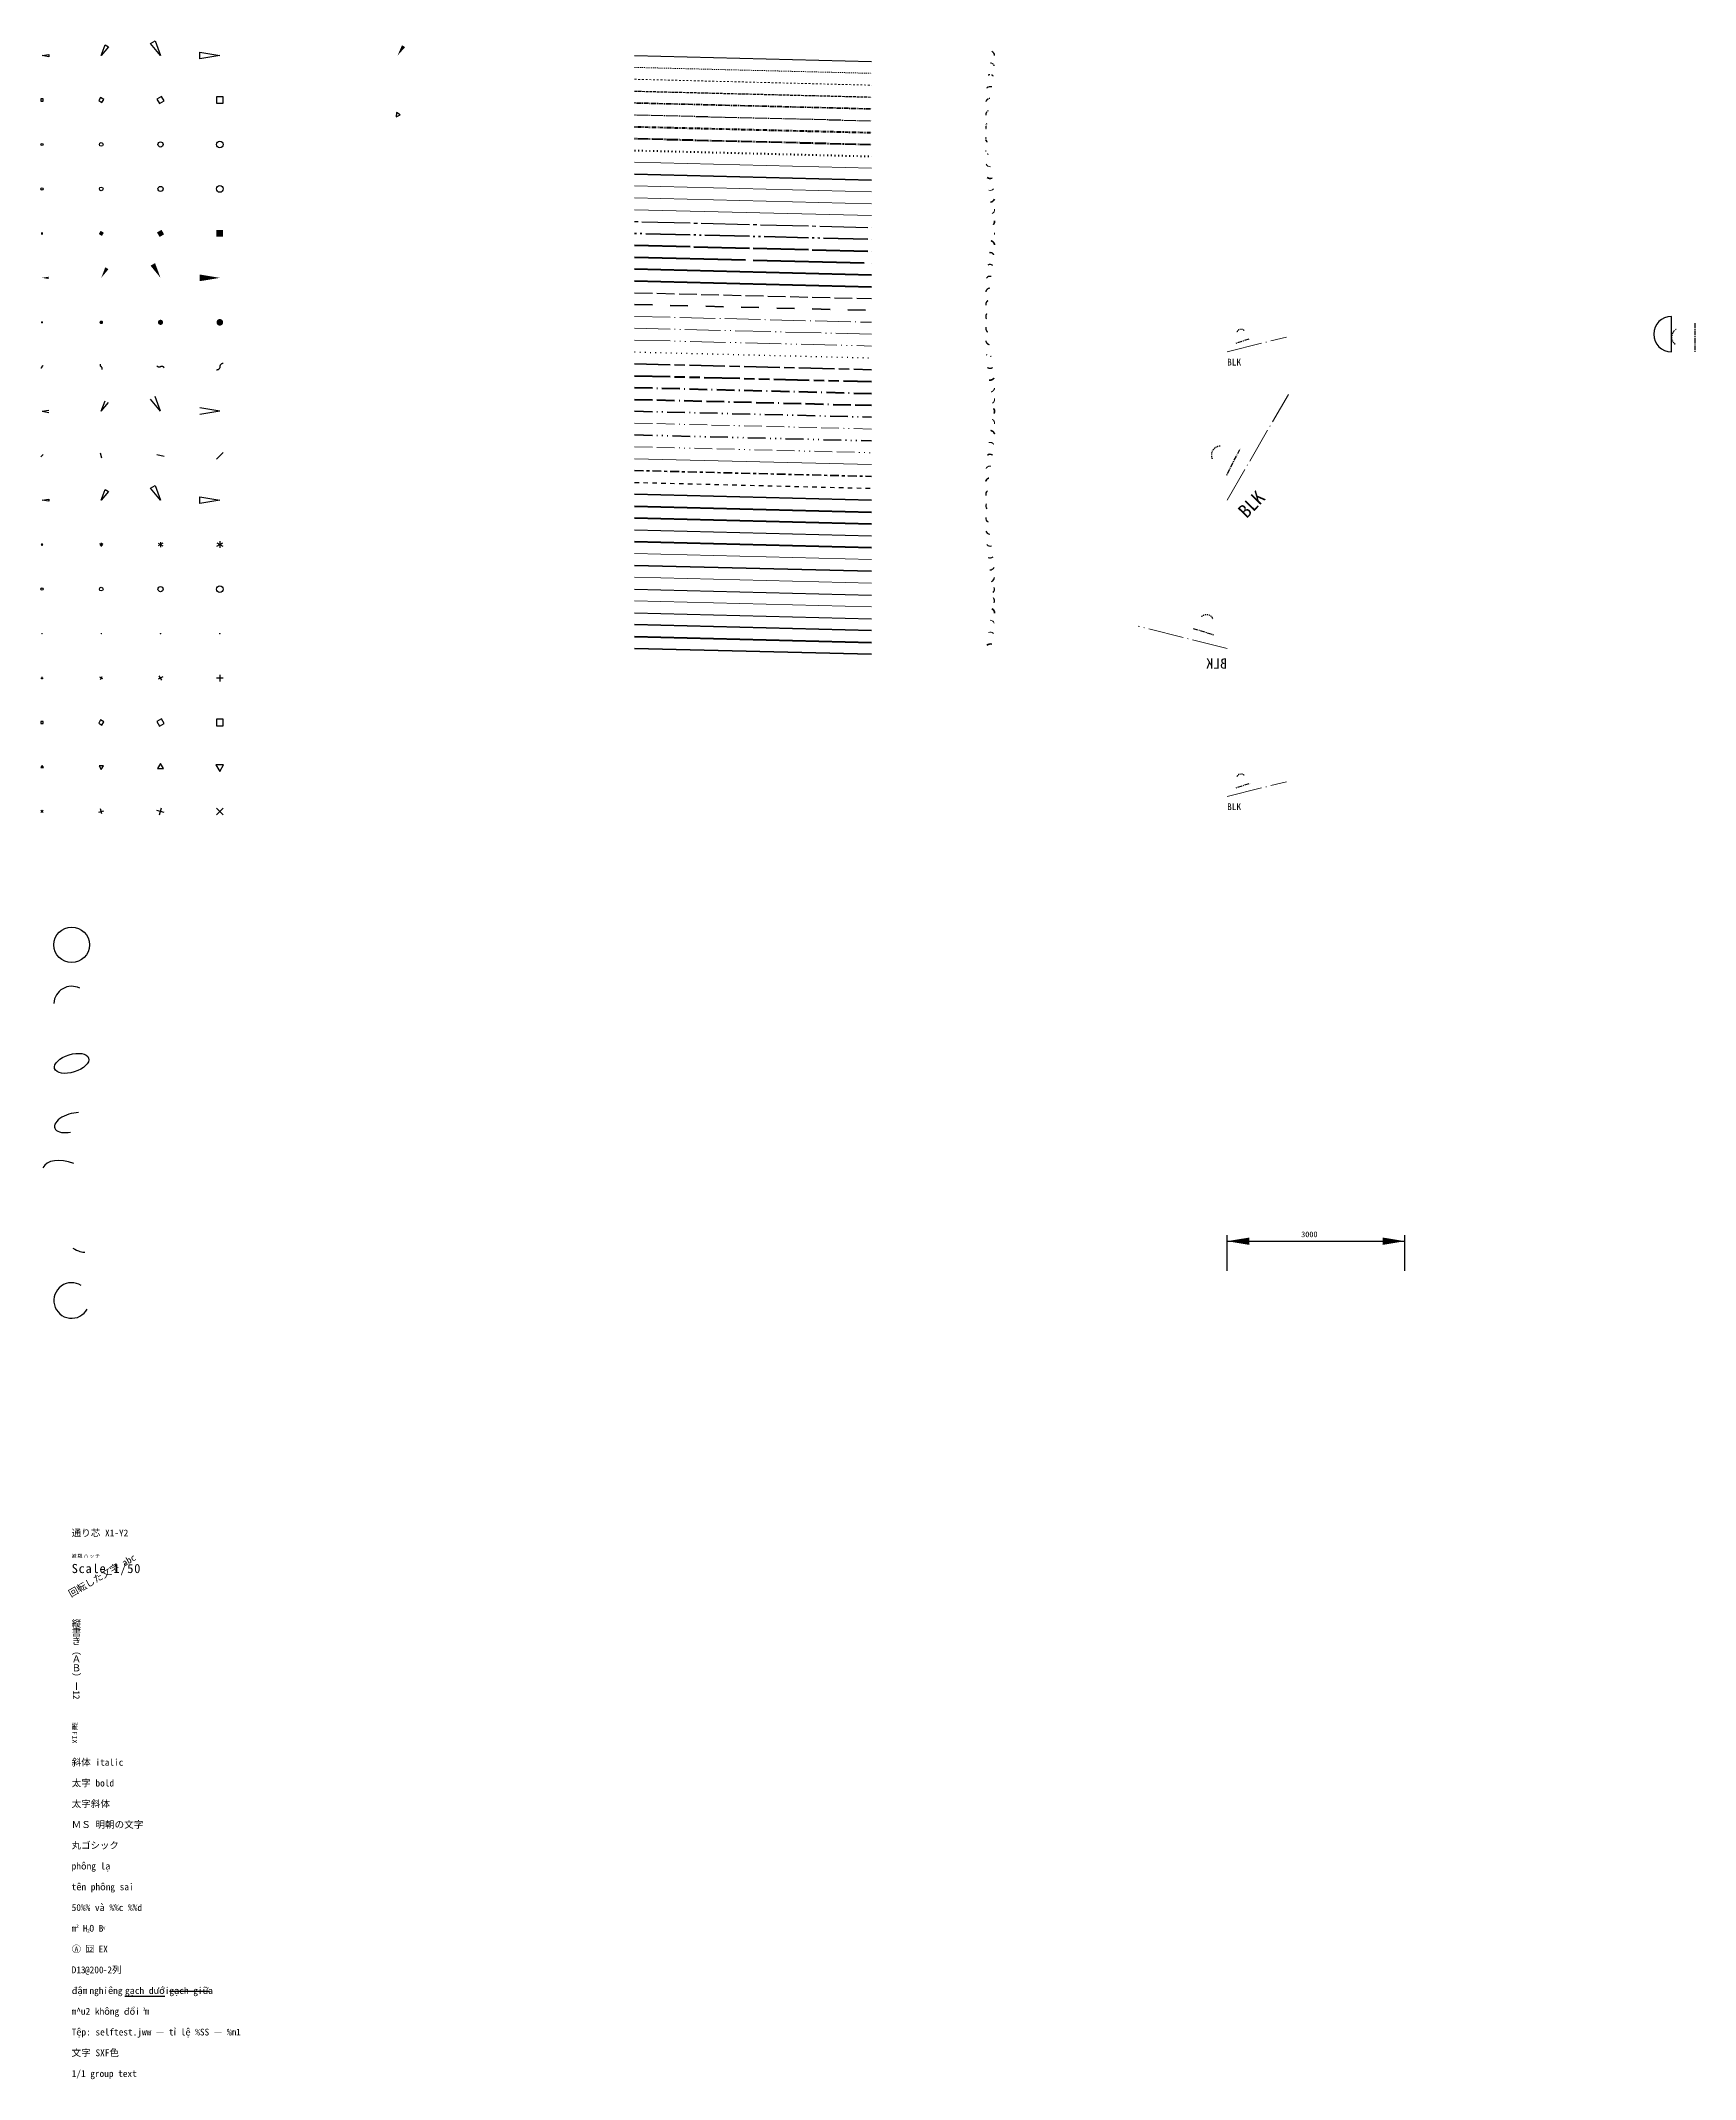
# Model space of a CAD drawing. Header units: millimetres. Extents: x -22 to 27900, y -52709 to 249.
# Drawn here: x -22 to 27900, y -34136 to 249 of the extents above; entities that cross this region are included whole.
import ezdxf

# ---------------------------------------------------------------- set-up
doc = ezdxf.new("R2010")
doc.units = ezdxf.units.MM
for name, pattern in [('JW_LINE16', [20, 1.25, -1.25, 16.25, -1.25]), ('JW_LINE17', [20, 0.625, -1.25, 0.625, -1.25, 15, -1.25]), ('JW_LINE18', [20, 18.75, -1.25]), ('JW_LINE19', [40, 37.5, -2.5]), ('JW_LINE2', [0.625, 0.3125, -0.3125]), ('JW_LINE3', [1.25, 0.625, -0.625]), ('JW_LINE4', [1.25, 0.9375, -0.3125]), ('JW_LINE48', [3, 1.5, -1.5]), ('JW_LINE5', [2.5, 0.3125, -0.3125, 1.5625, -0.3125]), ('JW_LINE6', [5, 0.3125, -0.3125, 4.0625, -0.3125]), ('JW_LINE7', [2.5, 0.15625, -0.3125, 0.15625, -0.3125, 1.25, -0.3125]), ('JW_LINE8', [5, 0.15625, -0.3125, 0.15625, -0.3125, 3.75, -0.3125]), ('JW_LINE9', [1.25, 0.3125, -0.9375]), ('SXF_chain', [18.5, 12, -1.5, 3.5, -1.5]), ('SXF_chain_double_dash', [23.5, 12, -1.5, 3.5, -1.5, 3.5, -1.5]), ('SXF_dashed', [7.5, 6, -1.5]), ('SXF_dashed_dotted', [9.25, 6, -1.5, 0.25, -1.5]), ('SXF_dashed_double-dotted', [11, 6, -1.5, 0.25, -1.5, 0.25, -1.5]), ('SXF_dashed_spaced', [12, 6, -6]), ('SXF_dashed_triplicate-dotted', [12.75, 6, -1.5, 0.25, -1.5, 0.25, -1.5, 0.25, -1.5]), ('SXF_dotted', [1.75, 0.25, -1.5]), ('SXF_double-dashed_dotted', [16.75, 6, -1.5, 6, -1.5, 0.25, -1.5]), ('SXF_double-dashed_double-dotted', [18.5, 6, -1.5, 6, -1.5, 0.25, -1.5, 0.25, -1.5]), ('SXF_double-dashed_triplicate-dotted', [20.25, 6, -1.5, 6, -1.5, 0.25, -1.5, 0.25, -1.5, 0.25, -1.5]), ('SXF_long_dashed_dotted', [15.25, 12, -1.5, 0.25, -1.5]), ('SXF_long_dashed_double-dotted', [17, 12, -1.5, 0.25, -1.5, 0.25, -1.5]), ('SXF_long_dashed_triplicate-dotted', [18.75, 12, -1.5, 0.25, -1.5, 0.25, -1.5, 0.25, -1.5]), ('SXF_user_dash', [6, 3, -1, 1, -1])]:
    doc.linetypes.add(name, pattern=pattern)
for name, color, linetype in [('0-0', 7, 'Continuous'), ('0-1', 7, 'Continuous'), ('0-2 壁', 7, 'Continuous'), ('0-3', 7, 'Continuous'), ('0-4', 7, 'Continuous'), ('0-5', 7, 'Continuous'), ('0-6', 7, 'Continuous'), ('0-7', 7, 'Continuous'), ('0-8', 7, 'Continuous'), ('0-9', 7, 'Continuous'), ('0-A', 7, 'Continuous'), ('0-B', 7, 'Continuous'), ('0-C', 7, 'Continuous'), ('0-D', 7, 'Continuous'), ('0-E', 7, 'Continuous'), ('0-F', 7, 'Continuous'), ('1-0', 7, 'Continuous')]:
    doc.layers.add(name, color=color, linetype=linetype)
doc.styles.add('HG丸ｺﾞｼｯｸM-PRO', font='HGRSMP.TTF')
doc.styles.add('Some Unknown Font', font='msgothic.ttc')
doc.styles.add('ＭＳ ゴシック', font='msgothic.ttc')
doc.styles.add('ＭＳ ゴシック_B', font='msgothic.ttc')
doc.styles.add('ＭＳ ゴシック_B_I', font='msgothic.ttc')
doc.styles.add('ＭＳ ゴシック_I', font='msgothic.ttc')
doc.styles.add('ＭＳ 明朝', font='msmincho.ttc')

msp = doc.modelspace()

# ---------------------------------------------------------------- texts
at = {"layer": '0-0', "color": 7}
for s, height, style, p in [('3000', 96.2, 'ＭＳ ゴシック', (21250, -19932)), ('通り芯 X1-Y2', 115.4, 'ＭＳ ゴシック', (500, -24979)), ('S', 154, 'ＭＳ ゴシック', (500, -25598)), ('l', 154, 'ＭＳ ゴシック', (852, -25598)), ('/', 154, 'ＭＳ ゴシック', (1321, -25598)), ('c', 154, 'ＭＳ ゴシック', (617, -25598)), ('a', 154, 'ＭＳ ゴシック', (734, -25598)), ('e', 154, 'ＭＳ ゴシック', (969, -25598)), ('1', 154, 'ＭＳ ゴシック', (1204, -25598)), ('5', 154, 'ＭＳ ゴシック', (1438, -25598)), ('0', 154, 'ＭＳ ゴシック', (1555, -25598)), ('縦', 115, 'ＭＳ ゴシック', (500, -26505)), ('書', 115, 'ＭＳ ゴシック', (500, -26655)), ('き', 115, 'ＭＳ ゴシック', (500, -26805)), ('Ａ', 115, 'ＭＳ ゴシック', (500, -27105)), ('Ｂ', 115, 'ＭＳ ゴシック', (500, -27255)), ('斜体 italic', 115.4, 'ＭＳ ゴシック_I', (500, -28848)), ('太字 bold', 115.4, 'ＭＳ ゴシック_B', (500, -29198)), ('太字斜体', 115.4, 'ＭＳ ゴシック_B_I', (500, -29548)), ('ＭＳ 明朝の文字', 115.4, 'ＭＳ 明朝', (500, -29898)), ('丸ゴシック', 113.7, 'HG丸ｺﾞｼｯｸM-PRO', (500, -30248)), ('phông lạ', 115.4, 'Some Unknown Font', (500, -30598)), ('tên phông sai', 115.44, 'ＭＳ ゴシック', (500, -30948)), ('@200', 115.4, 'ＭＳ ゴシック', (725, -32348))]:
    msp.add_text(s, height=height, dxfattribs=dict(at, style=style)).set_placement(p)
at = {"layer": '0-0', "color": 7, "style": 'ＭＳ ゴシック'}
for s, height, width, p in [('避', 58.9, 0.980392, (500, -25339)), ('難', 58.9, 0.980392, (600, -25339)), ('ハ', 58.9, 0.980392, (700, -25339)), ('ッ', 58.9, 0.980392, (800, -25339)), ('チ', 58.9, 0.980392, (900, -25339)), ('縦', 96.2, 0.8, (500, -28234))]:
    msp.add_text(s, height=height, dxfattribs=dict(at, width=width)).set_placement(p)
for s, rotation, p in [('字', 30, (1182, -25608)), ('a', 30, (1390, -25488)), ('b', 30, (1459, -25448)), ('c', 30, (1529, -25408)), ('転', 30, (628, -25928)), ('し', 30, (767, -25848)), ('た', 30, (905, -25768)), ('文', 30, (1044, -25688)), ('回', 30, (489, -26008)), ('（', 270, (521, -26826)), ('）', 270, (521, -27276)), ('ー', 270, (521, -27426)), ('1', 270, (521, -27576)), ('2', 270, (521, -27652))]:
    msp.add_text(s, height=115, rotation=rotation, dxfattribs=at).set_placement(p)
at = {"layer": '0-0', "color": 7, "style": 'ＭＳ ゴシック', "width": 1.25}
for s, p in [('F', (514, -28266)), ('I', (514, -28336)), ('X', (514, -28406))]:
    msp.add_text(s, height=77, rotation=270, dxfattribs=at).set_placement(p)
at = {"layer": '0-0', "color": 1, "style": 'ＭＳ ゴシック'}
msp.add_text('50%%%%%% và %%%%%%c %%%%%%d', height=115.44, dxfattribs=at).set_placement((500, -31298))
at = {"layer": '0-0', "color": 4, "style": 'ＭＳ ゴシック'}
for s, height, p in [('m', 115, (500, -31648)), ('2', 57.7, (575, -31583)), (' H', 115.4, (612, -31648)), ('2', 57.7, (762, -31658)), ('O B', 115.4, (800, -31648)), ('Y', 57.7, (1025, -31621)), ('D13', 115.4, (500, -32348))]:
    msp.add_text(s, height=height, dxfattribs=at).set_placement(p)
at = {"layer": '0-0', "color": 2, "style": 'ＭＳ ゴシック'}
for s, height, p in [('○', 115, (500, -31998)), ('A', 80.8, (549, -31982)), (' □', 115.4, (650, -31998)), ('1', 80.8, (748, -31982)), ('2', 80.8, (800, -31982)), (' EX', 115.4, (875, -31998))]:
    msp.add_text(s, height=height, dxfattribs=at).set_placement(p)
at = {"layer": '0-0', "color": 5, "style": 'ＭＳ ゴシック'}
for s, height, p in [('-2列', 115.4, (1025, -32348)), ('m^ u2 không đổi m', 115.44, (500, -33048)), ('3', 57.7, (1700, -32983))]:
    msp.add_text(s, height=height, dxfattribs=at).set_placement(p)
at = {"layer": '0-0', "color": 3}
for s, style, p in [('đậm', 'ＭＳ ゴシック_B', (500, -32698)), ('nghiêng', 'ＭＳ ゴシック_I', (800, -32698)), ('gạch dưới', 'ＭＳ ゴシック', (1400, -32698)), ('gạch giữa', 'ＭＳ ゴシック', (2150, -32698))]:
    msp.add_text(s, height=115.4, dxfattribs=dict(at, style=style)).set_placement(p)
at = {"layer": '0-0', "color": 0, "true_color": 0xff8000, "style": 'ＭＳ ゴシック'}
msp.add_text('Tệp: selftest.jww — tỉ lệ %SS — %m1', height=115.44, dxfattribs=at).set_placement((500, -33398))
at = {"layer": '0-0', "color": 0, "true_color": 0x0d5dad, "style": 'ＭＳ ゴシック'}
msp.add_text('文字 SXF色', height=115.4, dxfattribs=at).set_placement((500, -33748))

# ---------------------------------------------------------------- blocks, each defined once
blk = doc.blocks.new('JW_NHOM_1_TL_1-1_TO_DAC')
at = {"layer": '1-0', "color": 7}
blk.add_solid([(120, 0), (121.5, 3.49), (122.55, 2.82)], dxfattribs=at)
blk = doc.blocks.new('inner')
at = {"color": 5, "linetype": 'JW_LINE5', "ltscale": 100}
blk.add_line((0, 0), (500, 0), dxfattribs=at)
at = {"color": 0, "linetype": 'JW_LINE2', "ltscale": 100, "true_color": 0x8000ff}
blk.add_arc((250, 250), 150, 28.64789, 143.23945, dxfattribs=at)
blk = doc.blocks.new('outer')
at = {"color": 1, "linetype": 'SXF_long_dashed_dotted', "lineweight": 18, "ltscale": 50}
blk.add_line((0, 0), (1000, 250), dxfattribs=at)
at = {"xscale": 0.5, "yscale": 0.5, "rotation": 17.1887338539247}
blk.add_blockref('inner', (150, 150), dxfattribs=at)
at = {"color": 7, "style": 'ＭＳ ゴシック'}
blk.add_text('BLK', height=115.437894, dxfattribs=at).set_placement((0, -228.90625))
blk = doc.blocks.new('inner_2')
at = {"color": 5, "linetype": 'JW_LINE5', "ltscale": 50}
blk.add_line((0, 0), (500, 0), dxfattribs=at)
at = {"color": 0, "linetype": 'JW_LINE2', "ltscale": 50, "true_color": 0x8000ff}
blk.add_arc((250, 250), 150, 28.6479, 143.2394, dxfattribs=at)
blk = doc.blocks.new('outer_2')
at = {"color": 1, "linetype": 'SXF_long_dashed_dotted', "lineweight": 18, "ltscale": 25}
blk.add_line((0, 0), (1000, 250), dxfattribs=at)
at = {"xscale": 0.5, "yscale": 0.5, "rotation": 17.1887338539247}
blk.add_blockref('inner_2', (150, 150), dxfattribs=at)
at = {"color": 7, "style": 'ＭＳ ゴシック'}
blk.add_text('BLK', height=115.437894, dxfattribs=at).set_placement((0, -228.90625))
blk = doc.blocks.new('inner_3')
at = {"color": 5, "linetype": 'JW_LINE5', "ltscale": 66.666667}
blk.add_line((0, 0), (500, 0), dxfattribs=at)
at = {"color": 0, "linetype": 'JW_LINE2', "ltscale": 66.666667, "true_color": 0x8000ff}
blk.add_arc((250, 250), 150, 28.6479, 143.2394, dxfattribs=at)
blk = doc.blocks.new('outer_3')
at = {"color": 1, "linetype": 'SXF_long_dashed_dotted', "lineweight": 18, "ltscale": 33.333333}
blk.add_line((0, 0), (1000, 250), dxfattribs=at)
at = {"xscale": 0.5, "yscale": 0.5, "rotation": 17.1887338539247}
blk.add_blockref('inner_3', (150, 150), dxfattribs=at)
at = {"color": 7, "style": 'ＭＳ ゴシック'}
blk.add_text('BLK', height=115.437894, dxfattribs=at).set_placement((0, -228.90625))
blk = doc.blocks.new('parts_on_hidden')
at = {"color": 7}
blk.add_line((0, 0), (600, 0), dxfattribs=at)
blk.add_arc((300, 0), 300, 0, 180, dxfattribs=at)
blk.add_blockref('inner_2', (0, -400))
blk = doc.blocks.new('inner_4')
at = {"color": 5, "linetype": 'JW_LINE5', "ltscale": 2}
blk.add_line((0, 0), (10, 0), dxfattribs=at)
at = {"color": 0, "linetype": 'JW_LINE2', "ltscale": 2, "true_color": 0x8000ff}
blk.add_arc((5, 5), 3, 28.6479, 143.2394, dxfattribs=at)
blk = doc.blocks.new('outer_4')
at = {"color": 1, "linetype": 'SXF_long_dashed_dotted', "lineweight": 18}
blk.add_line((0, 0), (20, 5), dxfattribs=at)
at = {"xscale": 0.5, "yscale": 0.5, "rotation": 17.1887338539247}
blk.add_blockref('inner_4', (3, 3), dxfattribs=at)
at = {"color": 7, "style": 'ＭＳ ゴシック'}
blk.add_text('BLK', height=2.3087579, dxfattribs=at).set_placement((0, -4.578125))
blk = doc.blocks.new('JW_NHOM_1_TL_1-1')
at = {"layer": '1-0', "color": 7}
for p, q in [((119.6, -19.27), (119.57, -20.71)), ((119.57, -20.71), (120.83, -20.02)), ((120.83, -20.02), (119.6, -19.27))]:
    blk.add_line(p, q, dxfattribs=at)
at = {"layer": '1-0'}
blk.add_blockref('outer_4', (400, -250), dxfattribs=at)
at = {"layer": '1-0', "color": 7, "style": 'ＭＳ ゴシック'}
blk.add_text('1/1 group text', height=2.3088, dxfattribs=at).set_placement((10, -681.96))

# ---------------------------------------------------------------- linework, layer by layer
at = {"layer": '0-0', "color": 4}
for p, q in [((0, 0), (112, 19)), ((112, -19), (0, 0)), ((112, 19), (112, -19)), ((19, -731), (-19, -731)), ((-19, -731), (-19, -769)), ((-19, -769), (19, -769)), ((19, -769), (19, -731)), ((-19, -5269), (-16, -5269)), ((-16, -5269), (-14, -5268)), ((-14, -5268), (-12, -5267)), ((-12, -5267), (-9, -5266)), ((-9, -5266), (-7, -5265)), ((-7, -5265), (-5, -5263)), ((-5, -5263), (-4, -5261)), ((-4, -5261), (-3, -5259)), ((-3, -5259), (-1, -5257)), ((-1, -5255), (0, -5252)), ((-1, -5257), (-1, -5255)), ((0, -5248), (1, -5245)), ((0, -5250), (0, -5248)), ((0, -5252), (0, -5250)), ((1, -5243), (3, -5241)), ((1, -5245), (1, -5243)), ((3, -5241), (4, -5239)), ((4, -5239), (5, -5237)), ((5, -5237), (7, -5235)), ((7, -5235), (9, -5234)), ((9, -5234), (12, -5233)), ((12, -5233), (14, -5232)), ((14, -5232), (16, -5231)), ((16, -5231), (19, -5231)), ((0, -6000), (112, -5981)), ((0, -6000), (112, -6019)), ((-19, -6769), (19, -6731)), ((0, -7500), (112, -7481)), ((112, -7519), (0, -7500)), ((112, -7481), (112, -7519)), ((16, -8259), (-16, -8241)), ((16, -8241), (-16, -8259)), ((0, -8269), (0, -8231)), ((-19, -10500), (19, -10500)), ((0, -10519), (0, -10481)), ((19, -11231), (-19, -11231)), ((-19, -11231), (-19, -11269)), ((-19, -11269), (19, -11269)), ((19, -11269), (19, -11231)), ((0, -11975), (-22, -12012)), ((-22, -12012), (22, -12012)), ((22, -12012), (0, -11975)), ((-19, -12769), (19, -12731)), ((-19, -12731), (19, -12769)), ((20000, -20500), (20000, -19900)), ((23000, -20500), (23000, -19900)), ((20000, -20000), (23000, -20000))]:
    msp.add_line(p, q, dxfattribs=at)
at = {"layer": '0-0', "color": 7}
for p, q in [((1000, 0), (1067, 178)), ((1121, 147), (1000, 0)), ((1067, 178), (1121, 147)), ((10000, 0), (14000, -100)), ((989, -707), (957, -761)), ((957, -761), (1011, -793)), ((1043, -739), (989, -707)), ((1011, -793), (1043, -739)), ((984, -5223), (985, -5219)), ((985, -5227), (984, -5223)), ((985, -5215), (987, -5211)), ((985, -5219), (985, -5215)), ((985, -5231), (985, -5227)), ((987, -5235), (985, -5231)), ((987, -5211), (989, -5207)), ((989, -5239), (987, -5235)), ((991, -5242), (989, -5239)), ((994, -5245), (991, -5242)), ((997, -5248), (994, -5245)), ((1000, -5250), (997, -5248)), ((1003, -5252), (1000, -5250)), ((1006, -5255), (1003, -5252)), ((1009, -5258), (1006, -5255)), ((1011, -5261), (1009, -5258)), ((1013, -5265), (1011, -5261)), ((1011, -5293), (1013, -5289)), ((1015, -5269), (1013, -5265)), ((1013, -5289), (1015, -5285)), ((1015, -5273), (1015, -5269)), ((1016, -5277), (1015, -5273)), ((1015, -5281), (1016, -5277)), ((1015, -5285), (1015, -5281)), ((1000, -6000), (1067, -5822)), ((1000, -6000), (1121, -5853)), ((1011, -6793), (989, -6707)), ((1000, -7500), (1067, -7322)), ((1121, -7353), (1000, -7500)), ((1067, -7322), (1121, -7353)), ((1027, -8266), (973, -8234)), ((1027, -8234), (973, -8266)), ((1000, -8219), (1000, -8281)), ((1027, -10516), (973, -10484)), ((984, -10527), (1016, -10473)), ((989, -11207), (957, -11261)), ((957, -11261), (1011, -11293)), ((1043, -11239), (989, -11207)), ((1011, -11293), (1043, -11239)), ((964, -11979), (1000, -12042)), ((1036, -11979), (964, -11979)), ((1000, -12042), (1036, -11979)), ((1011, -12793), (989, -12707)), ((957, -12761), (1043, -12739))]:
    msp.add_line(p, q, dxfattribs=at)
at = {"layer": '0-0', "color": 3}
for p, q in [((1831, 205), (1907, 249)), ((2000, 0), (1831, 205)), ((1907, 249), (2000, 0)), ((2016, -690), (1940, -734)), ((1940, -734), (1984, -810)), ((1984, -810), (2060, -766)), ((2060, -766), (2016, -690)), ((1943, -5239), (1940, -5234)), ((1947, -5243), (1943, -5239)), ((1951, -5247), (1947, -5243)), ((1956, -5250), (1951, -5247)), ((1961, -5253), (1956, -5250)), ((1967, -5254), (1961, -5253)), ((1972, -5255), (1967, -5254)), ((1978, -5256), (1972, -5255)), ((1984, -5255), (1978, -5256)), ((1989, -5254), (1984, -5255)), ((1995, -5253), (1989, -5254)), ((2000, -5250), (1995, -5253)), ((2005, -5247), (2000, -5250)), ((2011, -5246), (2005, -5247)), ((2016, -5245), (2011, -5246)), ((2022, -5244), (2016, -5245)), ((2028, -5245), (2022, -5244)), ((2033, -5246), (2028, -5245)), ((2039, -5247), (2033, -5246)), ((2044, -5250), (2039, -5247)), ((2049, -5253), (2044, -5250)), ((2053, -5257), (2049, -5253)), ((2057, -5261), (2053, -5257)), ((2060, -5266), (2057, -5261)), ((2000, -6000), (1831, -5795)), ((2000, -6000), (1907, -5751)), ((2060, -6766), (1940, -6734)), ((1831, -7295), (1907, -7251)), ((2000, -7500), (1831, -7295)), ((1907, -7251), (2000, -7500)), ((2038, -8228), (1962, -8272)), ((1962, -8228), (2038, -8272)), ((2000, -8206), (2000, -8294)), ((2038, -10478), (1962, -10522)), ((2022, -10538), (1978, -10462)), ((2016, -11190), (1940, -11234)), ((1940, -11234), (1984, -11310)), ((1984, -11310), (2060, -11266)), ((2060, -11266), (2016, -11190)), ((2000, -11942), (1949, -12029)), ((1949, -12029), (2051, -12029)), ((2051, -12029), (2000, -11942)), ((1984, -12810), (2016, -12690)), ((2060, -12766), (1940, -12734)), ((2150, -32652), (2225, -32652)), ((2225, -32652), (2300, -32652)), ((2300, -32652), (2375, -32652)), ((2375, -32652), (2450, -32652)), ((2450, -32652), (2525, -32652)), ((2525, -32652), (2600, -32652)), ((2600, -32652), (2675, -32652)), ((2675, -32652), (2750, -32652)), ((2750, -32652), (2825, -32652)), ((1400, -32734), (1475, -32734)), ((1475, -32734), (1550, -32734)), ((1550, -32734), (1625, -32734)), ((1625, -32734), (1700, -32734)), ((1700, -32734), (1775, -32734)), ((1775, -32734), (1850, -32734)), ((1850, -32734), (1925, -32734)), ((1925, -32734), (2000, -32734)), ((2000, -32734), (2075, -32734))]:
    msp.add_line(p, q, dxfattribs=at)
at = {"layer": '0-0', "color": 2}
for p, q in [((2662, -56), (2662, 56)), ((2662, 56), (3000, 0)), ((3000, 0), (2662, -56)), ((3056, -694), (2944, -694)), ((2944, -694), (2944, -806)), ((2944, -806), (3056, -806)), ((3056, -806), (3056, -694)), ((2951, -5306), (2944, -5306)), ((2958, -5304), (2951, -5306)), ((2965, -5302), (2958, -5304)), ((2972, -5299), (2965, -5302)), ((2978, -5295), (2972, -5299)), ((2984, -5290), (2978, -5295)), ((2988, -5284), (2984, -5290)), ((2992, -5278), (2988, -5284)), ((2996, -5272), (2992, -5278)), ((2998, -5265), (2996, -5272)), ((3000, -5257), (2998, -5265)), ((3002, -5235), (3000, -5243)), ((3000, -5243), (3000, -5250)), ((3000, -5250), (3000, -5257)), ((3004, -5228), (3002, -5235)), ((3008, -5222), (3004, -5228)), ((3012, -5216), (3008, -5222)), ((3016, -5210), (3012, -5216)), ((3022, -5205), (3016, -5210)), ((3028, -5201), (3022, -5205)), ((3035, -5198), (3028, -5201)), ((3042, -5196), (3035, -5198)), ((3049, -5194), (3042, -5196)), ((3056, -5194), (3049, -5194)), ((3000, -6000), (2662, -5944)), ((3000, -6000), (2662, -6056)), ((3056, -6694), (2944, -6806)), ((2662, -7556), (2662, -7444)), ((2662, -7444), (3000, -7500)), ((3000, -7500), (2662, -7556)), ((2951, -8222), (3049, -8278)), ((2951, -8278), (3049, -8222)), ((3000, -8194), (3000, -8306)), ((3056, -10500), (2944, -10500)), ((3000, -10444), (3000, -10556)), ((3056, -11194), (2944, -11194)), ((2944, -11194), (2944, -11306)), ((2944, -11306), (3056, -11306)), ((3056, -11306), (3056, -11194)), ((3065, -11962), (2935, -11962)), ((2935, -11962), (3000, -12075)), ((3000, -12075), (3065, -11962)), ((3056, -12694), (2944, -12806)), ((3056, -12806), (2944, -12694))]:
    msp.add_line(p, q, dxfattribs=at)
at = {"layer": '0-0', "color": 0, "linetype": 'JW_LINE18', "lineweight": 50, "ltscale": 50, "true_color": 0x0d5dad}
msp.add_line((10000, -3200), (14000, -3300), dxfattribs=at)
at = {"layer": '0-0', "color": 1, "linetype": 'SXF_dashed_triplicate-dotted', "lineweight": 35, "ltscale": 50}
msp.add_line((10000, -6400), (14000, -6500), dxfattribs=at)
at = {"layer": '0-0', "color": 0, "lineweight": 35, "true_color": 0x8000ff}
msp.add_line((10000, -9600), (14000, -9700), dxfattribs=at)
at = {"layer": '0-0', "color": 4}
for centre in [(0, -1500), (0, -2250), (0, -9000)]:
    msp.add_circle(centre, 18.8, dxfattribs=at)
at = {"layer": '0-0', "color": 7}
for centre in [(1000, -1500), (1000, -2250), (1000, -9000)]:
    msp.add_circle(centre, 31.2, dxfattribs=at)
at = {"layer": '0-0', "color": 3}
for centre, radius in [((2000, -1500), 43.8), ((2000, -2250), 43.8), ((2000, -9000), 43.8), ((500, -15000), 300)]:
    msp.add_circle(centre, radius, dxfattribs=at)
at = {"layer": '0-0', "color": 2}
for centre in [(3000, -1500), (3000, -2250), (3000, -9000)]:
    msp.add_circle(centre, 56.3, dxfattribs=at)
at = {"layer": '0-0', "color": 3}
for centre, radius, start, end in [((16000, 0), 75, 0, 68.7549), ((16000, -8000), 75, 196.7325, 265.4874), ((500, -16000), 300, 63.0254, 177.6169), ((500, -21000), 300, 57.2958, 331.3521)]:
    msp.add_arc(centre, radius, start, end, dxfattribs=at)
at = {"layer": '0-0', "color": 1, "linetype": 'JW_LINE3', "ltscale": 50}
msp.add_arc((16000, -400), 75, 45.8366, 114.5916, dxfattribs=at)
at = {"layer": '0-0', "color": 2, "linetype": 'JW_LINE2', "ltscale": 50}
msp.add_arc((16000, -200), 75, 22.9183, 91.6732, dxfattribs=at)
at = {"layer": '0-0', "color": 5, "linetype": 'JW_LINE4', "ltscale": 50}
msp.add_arc((16000, -600), 75, 68.7549, 137.5099, dxfattribs=at)
at = {"layer": '0-0', "color": 0, "linetype": 'JW_LINE6', "ltscale": 50, "true_color": 0x8000ff}
msp.add_arc((16000, -1000), 75, 114.5916, 183.3465, dxfattribs=at)
at = {"layer": '0-0', "color": 0, "linetype": 'JW_LINE5', "ltscale": 50, "true_color": 0xff8000}
msp.add_arc((16000, -800), 75, 91.6732, 160.4282, dxfattribs=at)
at = {"layer": '0-0', "color": 9, "linetype": 'JW_LINE7', "ltscale": 50}
msp.add_arc((16000, -1200), 75, 137.5099, 206.2648, dxfattribs=at)
at = {"layer": '0-0', "color": 0, "linetype": 'JW_LINE8', "lineweight": 35, "ltscale": 50, "true_color": 0x62dfa9}
msp.add_arc((16000, -1400), 75, 160.4282, 229.1831, dxfattribs=at)
at = {"layer": '0-0', "color": 7, "linetype": 'JW_LINE9', "lineweight": 18, "ltscale": 50}
msp.add_arc((16000, -1600), 75, 183.3465, 252.1014, dxfattribs=at)
at = {"layer": '0-0', "color": 1, "lineweight": 18}
for centre, start, end in [((16000, -1800), 206.2648, 275.0197), ((16000, -9800), 42.9973, 111.7522)]:
    msp.add_arc(centre, 75, start, end, dxfattribs=at)
at = {"layer": '0-0', "color": 7, "lineweight": 35}
for centre, start, end in [((16000, -2000), 229.1831, 297.9381), ((16000, -10000), 65.9156, 134.6705)]:
    msp.add_arc(centre, 75, start, end, dxfattribs=at)
at = {"layer": '0-0', "color": 9, "lineweight": 18}
msp.add_arc((16000, -2200), 75, 252.1014, 320.8564, dxfattribs=at)
at = {"layer": '0-0', "color": 8, "lineweight": 35}
msp.add_arc((16000, -2400), 75, 275.0197, 343.7747, dxfattribs=at)
at = {"layer": '0-0', "color": 0, "lineweight": 18, "true_color": 0x0d5dad}
msp.add_arc((16000, -2600), 75, 297.9381, 6.693, dxfattribs=at)
at = {"layer": '0-0', "color": 0, "linetype": 'JW_LINE17', "lineweight": 18, "ltscale": 50, "true_color": 0x021d29}
msp.add_arc((16000, -3000), 75, 343.7747, 52.5296, dxfattribs=at)
at = {"layer": '0-0', "color": 0, "linetype": 'JW_LINE16', "lineweight": 35, "ltscale": 50, "true_color": 0xb5af19}
msp.add_arc((16000, -2800), 75, 320.8564, 29.6113, dxfattribs=at)
at = {"layer": '0-0', "color": 7, "linetype": 'JW_LINE19', "ltscale": 50}
msp.add_arc((16000, -3400), 75, 29.6113, 98.3662, dxfattribs=at)
at = {"layer": '0-0', "color": 0, "linetype": 'JW_LINE18', "lineweight": 35, "ltscale": 50, "true_color": 0x9fb6f2}
msp.add_arc((16000, -3200), 75, 6.693, 75.4479, dxfattribs=at)
at = {"layer": '0-0', "color": 7}
for centre, start, end in [((16000, -3800), 75.4479, 144.2029), ((16000, -7400), 127.9775, 196.7325), ((16000, -7800), 173.8142, 242.5691)]:
    msp.add_arc(centre, 75, start, end, dxfattribs=at)
at = {"layer": '0-0', "color": 4}
for centre, start, end in [((16000, -3600), 52.5296, 121.2845), ((16000, -7600), 150.8958, 219.6508)]:
    msp.add_arc(centre, 75, start, end, dxfattribs=at)
at = {"layer": '0-0', "color": 3, "linetype": 'SXF_dashed', "ltscale": 50}
msp.add_arc((16000, -4000), 75, 98.3662, 167.1212, dxfattribs=at)
at = {"layer": '0-0', "color": 2, "linetype": 'SXF_dashed_spaced', "ltscale": 50}
msp.add_arc((16000, -4200), 75, 121.2845, 190.0395, dxfattribs=at)
at = {"layer": '0-0', "color": 1, "linetype": 'SXF_long_dashed_dotted', "ltscale": 50}
msp.add_arc((16000, -4400), 75, 144.2029, 212.9578, dxfattribs=at)
at = {"layer": '0-0', "color": 5, "linetype": 'SXF_long_dashed_double-dotted', "ltscale": 50}
msp.add_arc((16000, -4600), 75, 167.1212, 235.8761, dxfattribs=at)
at = {"layer": '0-0', "color": 0, "linetype": 'SXF_long_dashed_triplicate-dotted', "ltscale": 50, "true_color": 0xff8000}
msp.add_arc((16000, -4800), 75, 190.0395, 258.7944, dxfattribs=at)
at = {"layer": '0-0', "color": 0, "linetype": 'SXF_dotted', "ltscale": 50, "true_color": 0x8000ff}
msp.add_arc((16000, -5000), 75, 212.9578, 281.7127, dxfattribs=at)
at = {"layer": '0-0', "color": 9, "linetype": 'SXF_chain', "ltscale": 50}
msp.add_arc((16000, -5200), 75, 235.8761, 304.631, dxfattribs=at)
at = {"layer": '0-0', "color": 0, "linetype": 'SXF_chain_double_dash', "lineweight": 35, "ltscale": 50, "true_color": 0x62dfa9}
msp.add_arc((16000, -5400), 75, 258.7944, 327.5494, dxfattribs=at)
at = {"layer": '0-0', "color": 7, "linetype": 'SXF_dashed_dotted', "lineweight": 18, "ltscale": 50}
msp.add_arc((16000, -5600), 75, 281.7127, 350.4677, dxfattribs=at)
at = {"layer": '0-0', "color": 1, "linetype": 'SXF_double-dashed_dotted', "lineweight": 18, "ltscale": 50}
msp.add_arc((16000, -5800), 75, 304.631, 13.386, dxfattribs=at)
at = {"layer": '0-0', "color": 9, "linetype": 'SXF_double-dashed_double-dotted', "lineweight": 18, "ltscale": 50}
msp.add_arc((16000, -6200), 75, 350.4677, 59.2226, dxfattribs=at)
at = {"layer": '0-0', "color": 7, "linetype": 'SXF_dashed_double-dotted', "lineweight": 35, "ltscale": 50}
msp.add_arc((16000, -6000), 75, 327.5494, 36.3043, dxfattribs=at)
at = {"layer": '0-0', "color": 0, "linetype": 'SXF_double-dashed_triplicate-dotted', "lineweight": 18, "ltscale": 50, "true_color": 0x0d5dad}
msp.add_arc((16000, -6600), 75, 36.3043, 105.0592, dxfattribs=at)
at = {"layer": '0-0', "color": 8, "linetype": 'SXF_dashed_triplicate-dotted', "lineweight": 35, "ltscale": 50}
msp.add_arc((16000, -6400), 75, 13.386, 82.1409, dxfattribs=at)
at = {"layer": '0-0', "color": 0, "lineweight": 35, "true_color": 0xb5af19}
msp.add_arc((16000, -6800), 75, 59.2226, 127.9775, dxfattribs=at)
at = {"layer": '0-0', "color": 0, "linetype": 'JW_LINE48', "lineweight": 35, "ltscale": 50, "true_color": 0x9fb6f2}
msp.add_arc((16000, -7200), 75, 105.0592, 173.8142, dxfattribs=at)
at = {"layer": '0-0', "color": 0, "linetype": 'SXF_user_dash', "lineweight": 18, "ltscale": 50, "true_color": 0x021d29}
msp.add_arc((16000, -7000), 75, 82.1409, 150.8958, dxfattribs=at)
at = {"layer": '0-0', "color": 2}
msp.add_arc((16000, -8200), 75, 219.6508, 288.4057, dxfattribs=at)
at = {"layer": '0-0', "color": 1}
msp.add_arc((16000, -8400), 75, 242.5691, 311.324, dxfattribs=at)
at = {"layer": '0-0', "color": 5}
msp.add_arc((16000, -8600), 75, 265.4874, 334.2423, dxfattribs=at)
at = {"layer": '0-0', "color": 0, "true_color": 0xff8000}
msp.add_arc((16000, -8800), 75, 288.4057, 357.1607, dxfattribs=at)
at = {"layer": '0-0', "color": 0, "true_color": 0x8000ff}
msp.add_arc((16000, -9000), 75, 311.324, 20.079, dxfattribs=at)
at = {"layer": '0-0', "color": 9}
msp.add_arc((16000, -9200), 75, 334.2423, 42.9973, dxfattribs=at)
at = {"layer": '0-0', "color": 7, "lineweight": 18}
msp.add_arc((16000, -9600), 75, 20.079, 88.8339, dxfattribs=at)
at = {"layer": '0-0', "color": 0, "lineweight": 35, "true_color": 0x62dfa9}
msp.add_arc((16000, -9400), 75, 357.1607, 65.9156, dxfattribs=at)
at = {"layer": '0-0', "color": 3}
msp.add_ellipse((500, -17000), major_axis=(287, 89), ratio=0.5, dxfattribs=at)
for centre, major_axis, ratio, start_param, end_param in [((500, -18000), (287, 89), 0.5, 1, 4.5), ((500, -19000), (-481, 245), 0.555556, 4.912389, 0.029204), ((500, -20000), (248, -169), 0.3, 5, 6)]:
    msp.add_ellipse(centre, major_axis=major_axis, ratio=ratio, start_param=start_param, end_param=end_param, dxfattribs=at)
at = {"layer": '0-0', "color": 4}
for points in [[(-19, -3019), (19, -3019), (-19, -2981), (19, -2981)], [(0, -3750), (112, -3731), (112, -3769)], [(0, -4500), (-17, -4493), (-19, -4500)], [(0, -4500), (-19, -4500), (-17, -4507)], [(0, -4500), (-13, -4487), (-17, -4493)], [(0, -4500), (-17, -4507), (-13, -4513)], [(0, -4500), (-7, -4483), (-13, -4487)], [(0, -4500), (-13, -4513), (-7, -4517)], [(0, -4500), (0, -4481), (-7, -4483)], [(0, -4500), (-7, -4517), (0, -4519)], [(0, -4500), (7, -4483), (0, -4481)], [(0, -4500), (13, -4487), (7, -4483)], [(0, -4500), (17, -4493), (13, -4487)], [(0, -4500), (19, -4500), (17, -4493)], [(0, -4500), (0, -4519), (7, -4517)], [(0, -4500), (7, -4517), (13, -4513)], [(0, -4500), (13, -4513), (17, -4507)], [(0, -4500), (17, -4507), (19, -4500)], [(0, -9750), (-9, -9741), (-12, -9745)], [(0, -9750), (-12, -9745), (-12, -9750)], [(0, -9750), (-12, -9750), (-12, -9755)], [(0, -9750), (-12, -9755), (-9, -9759)], [(0, -9750), (-5, -9738), (-9, -9741)], [(0, -9750), (-9, -9759), (-5, -9762)], [(0, -9750), (0, -9738), (-5, -9738)], [(0, -9750), (-5, -9762), (0, -9762)], [(0, -9750), (9, -9741), (5, -9738)], [(0, -9750), (5, -9738), (0, -9738)], [(0, -9750), (12, -9745), (9, -9741)], [(0, -9750), (12, -9750), (12, -9745)], [(0, -9750), (0, -9762), (5, -9762)], [(0, -9750), (5, -9762), (9, -9759)], [(0, -9750), (9, -9759), (12, -9755)], [(0, -9750), (12, -9755), (12, -9750)], [(20000, -20000), (20375, -19938), (20375, -20062)], [(23000, -20000), (22625, -20062), (22625, -19938)]]:
    msp.add_solid(points, dxfattribs=at)
at = {"layer": '0-0', "color": 7}
for points in [[(1011, -3043), (1043, -2989), (957, -3011), (989, -2957)], [(1000, -3750), (1067, -3572), (1121, -3603)], [(1000, -4500), (1000, -4469), (988, -4471)], [(1000, -4500), (1012, -4471), (1000, -4469)], [(1000, -4500), (971, -4488), (969, -4500)], [(1000, -4500), (969, -4500), (971, -4512)], [(1000, -4500), (978, -4478), (971, -4488)], [(1000, -4500), (971, -4512), (978, -4522)], [(1000, -4500), (988, -4471), (978, -4478)], [(1000, -4500), (978, -4522), (988, -4529)], [(1000, -4500), (988, -4529), (1000, -4531)], [(1000, -4500), (1022, -4478), (1012, -4471)], [(1000, -4500), (1029, -4488), (1022, -4478)], [(1000, -4500), (1031, -4500), (1029, -4488)], [(1000, -4500), (1000, -4531), (1012, -4529)], [(1000, -4500), (1012, -4529), (1022, -4522)], [(1000, -4500), (1022, -4522), (1029, -4512)], [(1000, -4500), (1029, -4512), (1031, -4500)], [(1000, -9750), (991, -9741), (988, -9745)], [(1000, -9750), (988, -9745), (988, -9750)], [(1000, -9750), (988, -9750), (988, -9755)], [(1000, -9750), (988, -9755), (991, -9759)], [(1000, -9750), (995, -9738), (991, -9741)], [(1000, -9750), (991, -9759), (995, -9762)], [(1000, -9750), (1000, -9738), (995, -9738)], [(1000, -9750), (995, -9762), (1000, -9762)], [(1000, -9750), (1009, -9741), (1005, -9738)], [(1000, -9750), (1005, -9738), (1000, -9738)], [(1000, -9750), (1012, -9745), (1009, -9741)], [(1000, -9750), (1012, -9750), (1012, -9745)], [(1000, -9750), (1000, -9762), (1005, -9762)], [(1000, -9750), (1005, -9762), (1009, -9759)], [(1000, -9750), (1009, -9759), (1012, -9755)], [(1000, -9750), (1012, -9755), (1012, -9750)]]:
    msp.add_solid(points, dxfattribs=at)
at = {"layer": '0-0', "color": 3}
for points in [[(2060, -3016), (2016, -2940), (1984, -3060), (1940, -2984)], [(2000, -3750), (1831, -3545), (1907, -3501)], [(2000, -4500), (1969, -4469), (1960, -4483)], [(2000, -4500), (1983, -4460), (1969, -4469)], [(2000, -4500), (2000, -4456), (1983, -4460)], [(2000, -4500), (2017, -4460), (2000, -4456)], [(2000, -4500), (2031, -4469), (2017, -4460)], [(2000, -4500), (2040, -4483), (2031, -4469)], [(2000, -4500), (1960, -4483), (1956, -4500)], [(2000, -4500), (1956, -4500), (1960, -4517)], [(2000, -4500), (1960, -4517), (1969, -4531)], [(2000, -4500), (1969, -4531), (1983, -4540)], [(2000, -4500), (1983, -4540), (2000, -4544)], [(2000, -4500), (2044, -4500), (2040, -4483)], [(2000, -4500), (2000, -4544), (2017, -4540)], [(2000, -4500), (2017, -4540), (2031, -4531)], [(2000, -4500), (2031, -4531), (2040, -4517)], [(2000, -4500), (2040, -4517), (2044, -4500)], [(2000, -9750), (1991, -9741), (1988, -9745)], [(2000, -9750), (1988, -9745), (1988, -9750)], [(2000, -9750), (1988, -9750), (1988, -9755)], [(2000, -9750), (1988, -9755), (1991, -9759)], [(2000, -9750), (1995, -9738), (1991, -9741)], [(2000, -9750), (1991, -9759), (1995, -9762)], [(2000, -9750), (2000, -9738), (1995, -9738)], [(2000, -9750), (1995, -9762), (2000, -9762)], [(2000, -9750), (2009, -9741), (2005, -9738)], [(2000, -9750), (2005, -9738), (2000, -9738)], [(2000, -9750), (2012, -9745), (2009, -9741)], [(2000, -9750), (2012, -9750), (2012, -9745)], [(2000, -9750), (2000, -9762), (2005, -9762)], [(2000, -9750), (2005, -9762), (2009, -9759)], [(2000, -9750), (2009, -9759), (2012, -9755)], [(2000, -9750), (2012, -9755), (2012, -9750)]]:
    msp.add_solid(points, dxfattribs=at)
at = {"layer": '0-0', "color": 2}
for points in [[(3056, -2944), (2944, -2944), (3056, -3056), (2944, -3056)], [(3000, -3750), (2662, -3806), (2662, -3694)], [(3000, -4500), (2960, -4460), (2948, -4478)], [(3000, -4500), (2978, -4448), (2960, -4460)], [(3000, -4500), (3000, -4444), (2978, -4448)], [(3000, -4500), (3022, -4448), (3000, -4444)], [(3000, -4500), (3040, -4460), (3022, -4448)], [(3000, -4500), (3052, -4478), (3040, -4460)], [(3000, -4500), (2948, -4478), (2944, -4500)], [(3000, -4500), (2944, -4500), (2948, -4522)], [(3000, -4500), (2948, -4522), (2960, -4540)], [(3000, -4500), (2960, -4540), (2978, -4552)], [(3000, -4500), (2978, -4552), (3000, -4556)], [(3000, -4500), (3056, -4500), (3052, -4478)], [(3000, -4500), (3000, -4556), (3022, -4552)], [(3000, -4500), (3022, -4552), (3040, -4540)], [(3000, -4500), (3040, -4540), (3052, -4522)], [(3000, -4500), (3052, -4522), (3056, -4500)], [(3000, -9750), (2991, -9741), (2988, -9745)], [(3000, -9750), (2988, -9745), (2988, -9750)], [(3000, -9750), (2988, -9750), (2988, -9755)], [(3000, -9750), (2988, -9755), (2991, -9759)], [(3000, -9750), (2995, -9738), (2991, -9741)], [(3000, -9750), (2991, -9759), (2995, -9762)], [(3000, -9750), (3000, -9738), (2995, -9738)], [(3000, -9750), (2995, -9762), (3000, -9762)], [(3000, -9750), (3009, -9741), (3005, -9738)], [(3000, -9750), (3005, -9738), (3000, -9738)], [(3000, -9750), (3012, -9745), (3009, -9741)], [(3000, -9750), (3012, -9750), (3012, -9745)], [(3000, -9750), (3000, -9762), (3005, -9762)], [(3000, -9750), (3005, -9762), (3009, -9759)], [(3000, -9750), (3009, -9759), (3012, -9755)], [(3000, -9750), (3012, -9755), (3012, -9750)]]:
    msp.add_solid(points, dxfattribs=at)
at = {"layer": '0-1', "color": 4, "linetype": 'JW_LINE2', "lineweight": 13, "ltscale": 50}
msp.add_line((10000, -200), (14000, -300), dxfattribs=at)
at = {"layer": '0-1', "color": 0, "linetype": 'JW_LINE19', "lineweight": 70, "ltscale": 50, "true_color": 0xb5af19}
msp.add_line((10000, -3400), (14000, -3500), dxfattribs=at)
at = {"layer": '0-1', "color": 7, "linetype": 'SXF_double-dashed_triplicate-dotted', "lineweight": 5, "ltscale": 50}
msp.add_line((10000, -6600), (14000, -6700), dxfattribs=at)
at = {"layer": '0-1', "color": 9, "lineweight": 50}
msp.add_line((10000, -9800), (14000, -9900), dxfattribs=at)
at = {"layer": '0-2 壁', "color": 7, "linetype": 'JW_LINE3', "lineweight": 18, "ltscale": 50}
msp.add_line((10000, -400), (14000, -500), dxfattribs=at)
at = {"layer": '0-2 壁', "color": 0, "lineweight": 140, "true_color": 0x021d29}
msp.add_line((10000, -3600), (14000, -3700), dxfattribs=at)
at = {"layer": '0-2 壁', "color": 9, "lineweight": 13}
msp.add_line((10000, -6800), (14000, -6900), dxfattribs=at)
at = {"layer": '0-2 壁', "color": 0, "lineweight": 35, "true_color": 0x62dfa9}
msp.add_line((10000, -10000), (14000, -10100), dxfattribs=at)
at = {"layer": '0-3', "color": 3, "linetype": 'JW_LINE4', "lineweight": 25, "ltscale": 50}
msp.add_line((10000, -600), (14000, -700), dxfattribs=at)
at = {"layer": '0-3', "color": 0, "lineweight": 211, "true_color": 0x9fb6f2}
msp.add_line((10000, -3800), (14000, -3900), dxfattribs=at)
at = {"layer": '0-3', "color": 8, "linetype": 'SXF_user_dash', "lineweight": 35, "ltscale": 50}
msp.add_line((10000, -7000), (14000, -7100), dxfattribs=at)
at = {"layer": '0-4', "color": 2, "linetype": 'JW_LINE5', "lineweight": 35, "ltscale": 50}
msp.add_line((10000, -800), (14000, -900), dxfattribs=at)
at = {"layer": '0-4', "color": 7, "linetype": 'SXF_dashed', "ltscale": 50}
msp.add_line((10000, -4000), (14000, -4100), dxfattribs=at)
at = {"layer": '0-4', "color": 0, "linetype": 'JW_LINE48', "lineweight": 25, "ltscale": 50, "true_color": 0x0d5dad}
msp.add_line((10000, -7200), (14000, -7300), dxfattribs=at)
at = {"layer": '0-5', "color": 1, "linetype": 'JW_LINE6', "ltscale": 50}
msp.add_line((10000, -1000), (14000, -1100), dxfattribs=at)
at = {"layer": '0-5', "color": 4, "linetype": 'SXF_dashed_spaced', "lineweight": 35, "ltscale": 50}
msp.add_line((10000, -4200), (14000, -4300), dxfattribs=at)
at = {"layer": '0-5', "color": 0, "lineweight": 35, "true_color": 0xb5af19}
msp.add_line((10000, -7400), (14000, -7500), dxfattribs=at)
at = {"layer": '0-6', "color": 5, "linetype": 'JW_LINE7', "lineweight": 70, "ltscale": 50}
msp.add_line((10000, -1200), (14000, -1300), dxfattribs=at)
at = {"layer": '0-6', "color": 7, "linetype": 'SXF_long_dashed_dotted', "lineweight": 5, "ltscale": 50}
msp.add_line((10000, -4400), (14000, -4500), dxfattribs=at)
at = {"layer": '0-6', "color": 0, "lineweight": 50, "true_color": 0x021d29}
msp.add_line((10000, -7600), (14000, -7700), dxfattribs=at)
at = {"layer": '0-7', "color": 0, "linetype": 'JW_LINE8', "lineweight": 140, "ltscale": 50, "true_color": 0xff8000}
msp.add_line((10000, -1400), (14000, -1500), dxfattribs=at)
at = {"layer": '0-7', "color": 3, "linetype": 'SXF_long_dashed_double-dotted', "lineweight": 13, "ltscale": 50}
msp.add_line((10000, -4600), (14000, -4700), dxfattribs=at)
at = {"layer": '0-7', "color": 0, "lineweight": 70, "true_color": 0x9fb6f2}
msp.add_line((10000, -7800), (14000, -7900), dxfattribs=at)
at = {"layer": '0-8', "color": 0, "linetype": 'JW_LINE9', "lineweight": 211, "ltscale": 50, "true_color": 0x8000ff}
msp.add_line((10000, -1600), (14000, -1700), dxfattribs=at)
at = {"layer": '0-8', "color": 2, "linetype": 'SXF_long_dashed_triplicate-dotted', "lineweight": 18, "ltscale": 50}
msp.add_line((10000, -4800), (14000, -4900), dxfattribs=at)
at = {"layer": '0-8', "color": 7}
msp.add_line((10000, -8000), (14000, -8100), dxfattribs=at)
at = {"layer": '0-9', "color": 9, "lineweight": 5}
msp.add_line((10000, -1800), (14000, -1900), dxfattribs=at)
at = {"layer": '0-9', "color": 1, "linetype": 'SXF_dotted', "ltscale": 50}
msp.add_line((10000, -5000), (14000, -5100), dxfattribs=at)
at = {"layer": '0-9', "color": 4, "lineweight": 211}
msp.add_line((10000, -8200), (14000, -8300), dxfattribs=at)
at = {"layer": '0-A', "color": 0, "lineweight": 35, "true_color": 0x62dfa9}
msp.add_line((10000, -2000), (14000, -2100), dxfattribs=at)
at = {"layer": '0-A', "color": 5, "linetype": 'SXF_chain', "lineweight": 35, "ltscale": 50}
msp.add_line((10000, -5200), (14000, -5300), dxfattribs=at)
at = {"layer": '0-A', "color": 7, "lineweight": 5}
msp.add_line((10000, -8400), (14000, -8500), dxfattribs=at)
at = {"layer": '0-B', "color": 7, "lineweight": 5}
msp.add_line((10000, -2200), (14000, -2300), dxfattribs=at)
at = {"layer": '0-B', "color": 0, "linetype": 'SXF_chain_double_dash', "lineweight": 50, "ltscale": 50, "true_color": 0xff8000}
msp.add_line((10000, -5400), (14000, -5500), dxfattribs=at)
at = {"layer": '0-B', "color": 3, "lineweight": 35}
msp.add_line((10000, -8600), (14000, -8700), dxfattribs=at)
at = {"layer": '0-C', "color": 1, "lineweight": 13}
msp.add_line((10000, -2400), (14000, -2500), dxfattribs=at)
at = {"layer": '0-C', "color": 0, "linetype": 'SXF_dashed_dotted', "lineweight": 70, "ltscale": 50, "true_color": 0x8000ff}
msp.add_line((10000, -5600), (14000, -5700), dxfattribs=at)
at = {"layer": '0-C', "color": 2, "lineweight": 5}
msp.add_line((10000, -8800), (14000, -8900), dxfattribs=at)
at = {"layer": '0-D', "color": 7, "lineweight": 18}
msp.add_line((10000, -2600), (14000, -2700), dxfattribs=at)
at = {"layer": '0-D', "color": 9, "linetype": 'SXF_double-dashed_dotted', "lineweight": 140, "ltscale": 50}
msp.add_line((10000, -5800), (14000, -5900), dxfattribs=at)
at = {"layer": '0-D', "color": 1}
msp.add_line((10000, -9000), (14000, -9100), dxfattribs=at)
at = {"layer": '0-E', "color": 9, "linetype": 'JW_LINE16', "lineweight": 25, "ltscale": 50}
msp.add_line((10000, -2800), (14000, -2900), dxfattribs=at)
at = {"layer": '0-E', "color": 0, "linetype": 'SXF_dashed_double-dotted', "lineweight": 35, "ltscale": 50, "true_color": 0x62dfa9}
msp.add_line((10000, -6000), (14000, -6100), dxfattribs=at)
at = {"layer": '0-E', "color": 5, "lineweight": 18}
msp.add_line((10000, -9200), (14000, -9300), dxfattribs=at)
at = {"layer": '0-F', "color": 8, "linetype": 'JW_LINE17', "lineweight": 35, "ltscale": 50}
msp.add_line((10000, -3000), (14000, -3100), dxfattribs=at)
at = {"layer": '0-F', "color": 7, "linetype": 'SXF_double-dashed_double-dotted', "lineweight": 5, "ltscale": 50}
msp.add_line((10000, -6200), (14000, -6300), dxfattribs=at)
at = {"layer": '0-F', "color": 0, "lineweight": 25, "true_color": 0xff8000}
msp.add_line((10000, -9400), (14000, -9500), dxfattribs=at)

# ---------------------------------------------------------------- block references
at = {"xscale": 50, "yscale": 50}
for name in ['JW_NHOM_1_TL_1-1_TO_DAC', 'JW_NHOM_1_TL_1-1']:
    msp.add_blockref(name, (0, 0), dxfattribs=at)
at = {"layer": '0-0', "rotation": 90}
msp.add_blockref('parts_on_hidden', (27500, -5000), dxfattribs=at)
at = {"layer": '0-0'}
msp.add_blockref('outer', (20000, -5000), dxfattribs=at)
at = {"layer": '0-0', "xscale": 2, "yscale": 2, "rotation": 45.83662361046586}
msp.add_blockref('outer_2', (20000, -7500), dxfattribs=at)
at = {"layer": '0-0', "xscale": -1.5, "yscale": 1.5}
msp.add_blockref('outer_3', (20000, -10000), dxfattribs=at)

msp.set_redraw_order([(e.dxf.handle, doc.entitydb.next_handle()) for e in msp.query("TEXT MTEXT ATTDEF DIMENSION ARC_DIMENSION")])  # texts and dimensions are drawn at this point

doc.saveas('drawing.dxf')
